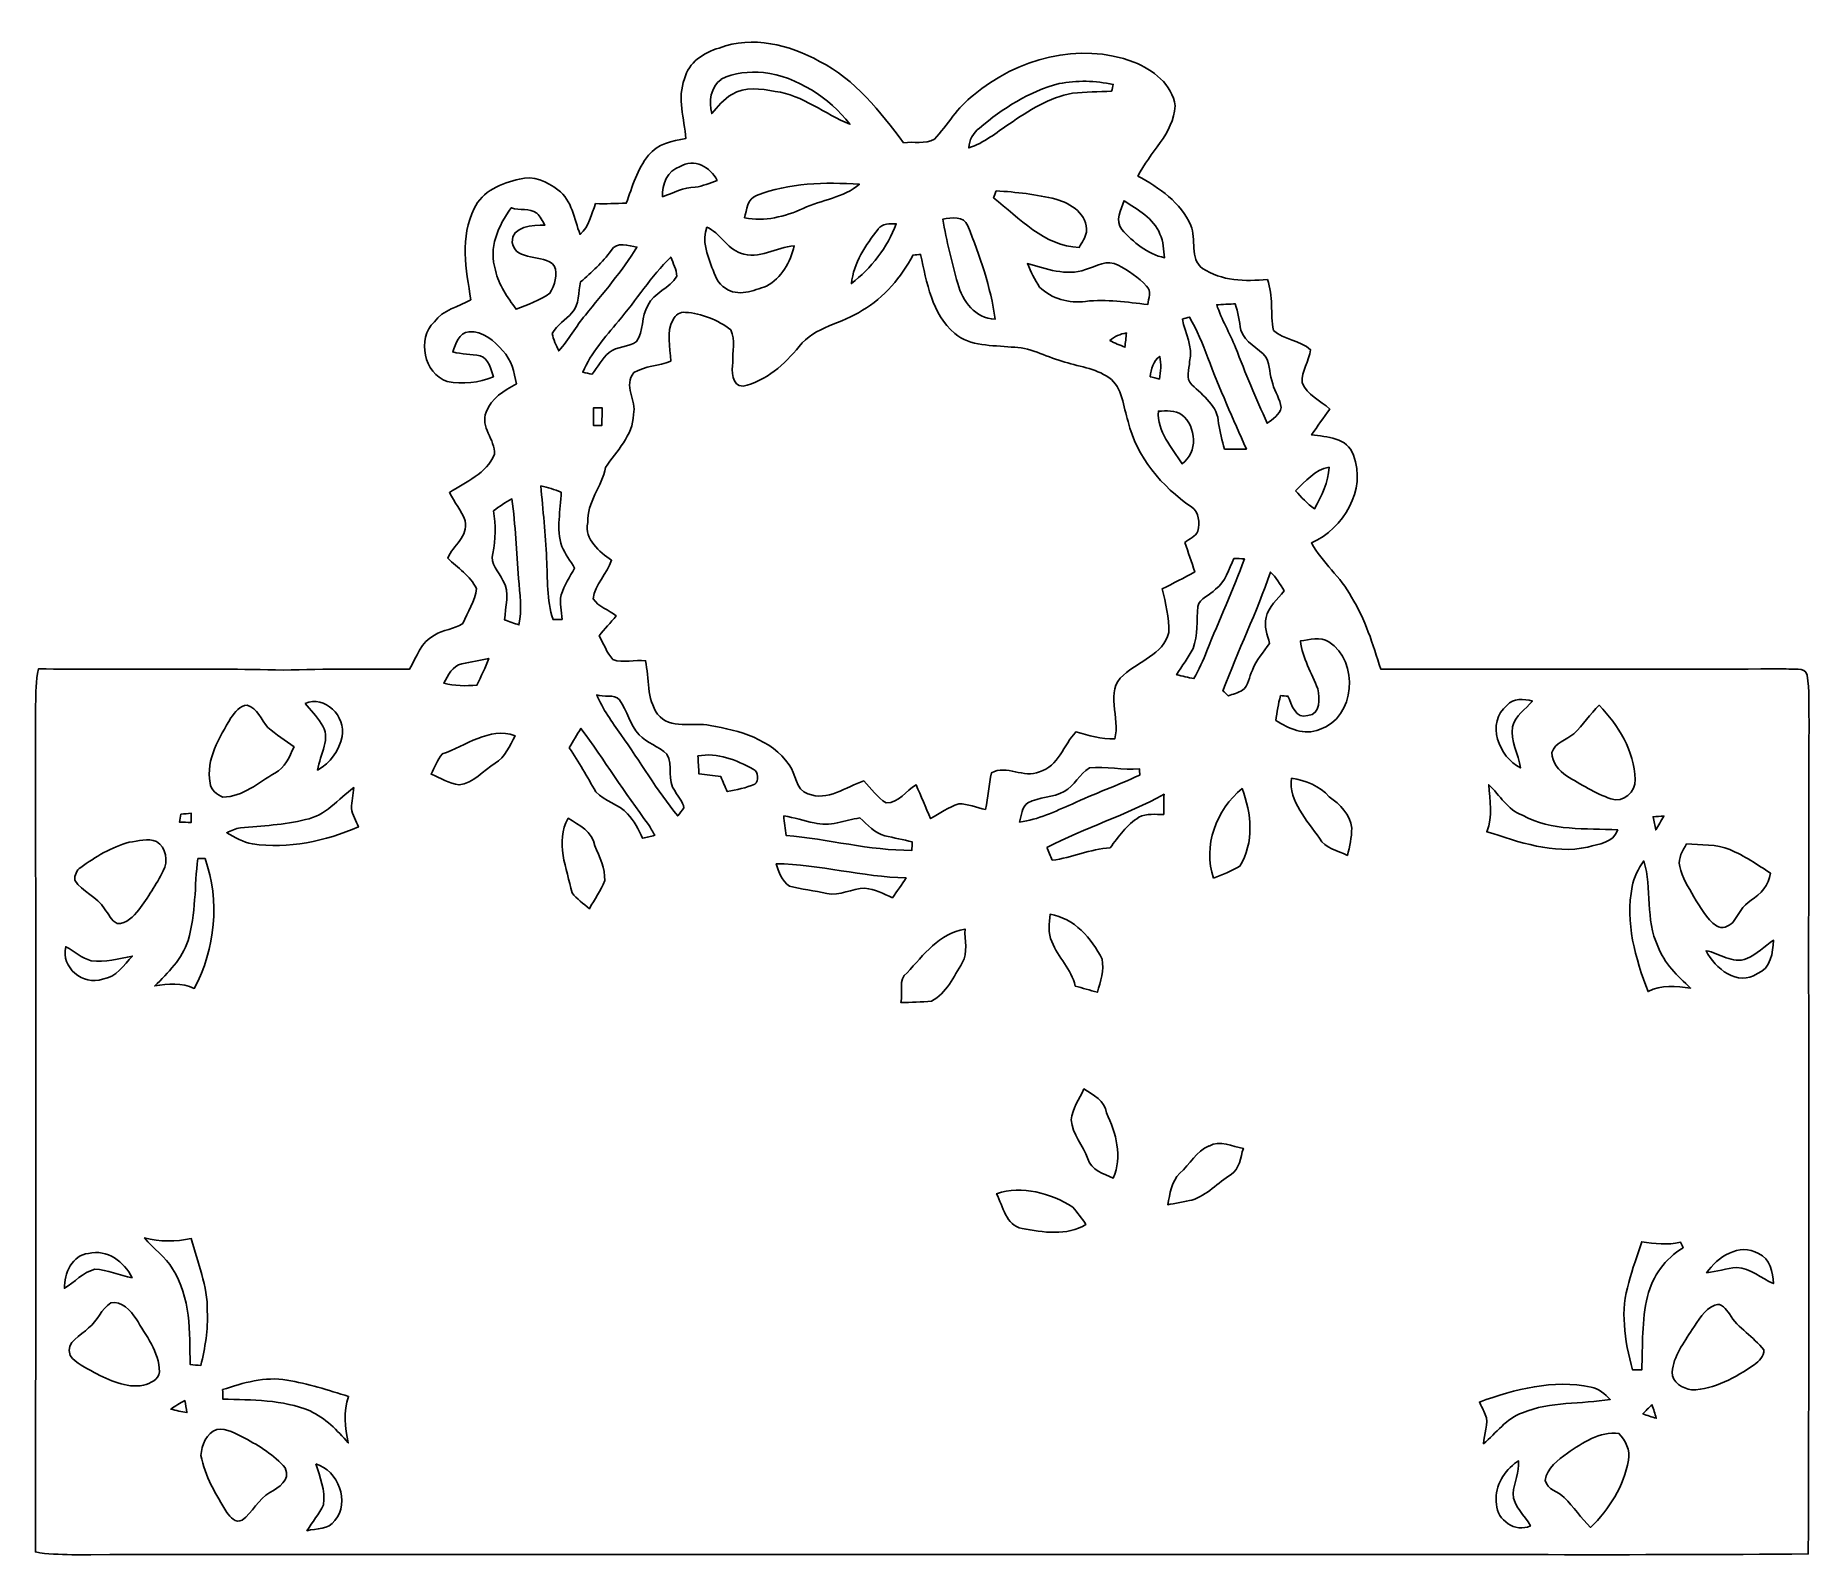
# Model space of a CAD drawing. Header units: centimetres. Extents: x -14.3 to 13.5, y -11.7 to 12.1.
import ezdxf

# ---------------------------------------------------------------- set-up
doc = ezdxf.new("R2010")
doc.units = ezdxf.units.CM
doc.header["$MEASUREMENT"] = 0
doc.layers.add('Camada 1', color=7, linetype='Continuous')

msp = doc.modelspace()

# ---------------------------------------------------------------- linework, layer by layer
at = {"layer": 'Camada 1', "color": 139}
for points, knots in [([(-3.606, 11.912), (-3.082, 12.108), (-2.506, 11.966), (-2.034, 11.703), (-2.034, 11.703), (-1.478, 11.418), (-1.081, 10.919), (-0.717, 10.426), (-0.717, 10.426), (-0.561, 10.455), (-0.378, 10.4), (-0.235, 10.482), (-0.235, 10.482), (-0.024, 10.706), (0.125, 10.989), (0.377, 11.173), (0.377, 11.173), (1.057, 11.748), (2.035, 12.014), (2.889, 11.692), (2.889, 11.692), (3.183, 11.575), (3.495, 11.34), (3.535, 11.005), (3.535, 11.005), (3.51, 10.569), (3.132, 10.276), (2.952, 9.906), (2.952, 9.906), (3.287, 9.726), (3.622, 9.49), (3.783, 9.134), (3.783, 9.134), (3.869, 8.922), (3.757, 8.614), (3.962, 8.461), (3.962, 8.461), (4.26, 8.262), (4.634, 8.257), (4.98, 8.286), (4.98, 8.286), (5.077, 8.031), (5.022, 7.751), (5.074, 7.489), (5.074, 7.489), (5.24, 7.339), (5.492, 7.336), (5.655, 7.188), (5.655, 7.188), (5.633, 7.011), (5.511, 6.854), (5.523, 6.67), (5.523, 6.67), (5.604, 6.481), (5.808, 6.391), (5.955, 6.259), (5.955, 6.259), (5.866, 6.12), (5.761, 5.993), (5.672, 5.854), (5.672, 5.854), (5.912, 5.823), (6.23, 5.819), (6.326, 5.536), (6.326, 5.536), (6.539, 4.988), (6.172, 4.393), (5.67, 4.162), (5.67, 4.162), (5.839, 3.852), (6.131, 3.629), (6.296, 3.315), (6.296, 3.315), (6.512, 2.968), (6.631, 2.575), (6.755, 2.188), (6.755, 2.188), (8.872, 2.184), (10.988, 2.183), (13.105, 2.19), (13.105, 2.19), (13.195, 2.164), (13.404, 2.242), (13.432, 2.092), (13.432, 2.092), (13.469, 1.856), (13.456, 1.613), (13.461, 1.374), (13.461, 1.374), (13.446, -2.973), (13.469, -7.32), (13.449, -11.667), (13.449, -11.667), (10.735, -11.693), (8.021, -11.671), (5.307, -11.678), (5.307, -11.678), (-1.043, -11.679), (-7.393, -11.676), (-13.743, -11.68), (-13.743, -11.68), (-13.932, -11.673), (-14.125, -11.679), (-14.311, -11.637), (-14.311, -11.637), (-14.304, -7.217), (-14.308, -2.798), (-14.309, 1.622), (-14.309, 1.622), (-14.303, 1.812), (-14.308, 2.003), (-14.266, 2.19), (-14.266, 2.19), (-12.988, 2.177), (-11.709, 2.204), (-10.431, 2.171), (-10.431, 2.171), (-9.772, 2.191), (-9.112, 2.187), (-8.452, 2.188), (-8.452, 2.188), (-8.343, 2.376), (-8.273, 2.616), (-8.065, 2.718), (-8.065, 2.718), (-7.928, 2.808), (-7.752, 2.808), (-7.619, 2.902), (-7.619, 2.902), (-7.542, 3.079), (-7.428, 3.252), (-7.403, 3.447), (-7.403, 3.447), (-7.506, 3.648), (-7.699, 3.772), (-7.855, 3.925), (-7.855, 3.925), (-7.771, 4.124), (-7.529, 4.262), (-7.582, 4.507), (-7.582, 4.507), (-7.639, 4.667), (-7.751, 4.8), (-7.829, 4.95), (-7.829, 4.95), (-7.578, 5.119), (-7.24, 5.247), (-7.125, 5.551), (-7.125, 5.551), (-7.108, 5.779), (-7.353, 5.982), (-7.252, 6.21), (-7.252, 6.21), (-7.179, 6.431), (-6.968, 6.545), (-6.78, 6.653), (-6.78, 6.653), (-6.817, 6.836), (-6.856, 7.033), (-6.993, 7.171), (-6.993, 7.171), (-7.125, 7.322), (-7.306, 7.484), (-7.521, 7.468), (-7.521, 7.468), (-7.683, 7.454), (-7.731, 7.281), (-7.776, 7.153), (-7.776, 7.153), (-7.636, 7.117), (-7.489, 7.122), (-7.349, 7.09), (-7.349, 7.09), (-7.206, 7.053), (-7.185, 6.875), (-7.139, 6.764), (-7.139, 6.764), (-7.367, 6.674), (-7.621, 6.637), (-7.862, 6.691), (-7.862, 6.691), (-8.23, 6.813), (-8.342, 7.36), (-8.065, 7.623), (-8.065, 7.623), (-7.93, 7.813), (-7.688, 7.86), (-7.494, 7.969), (-7.494, 7.969), (-7.567, 8.44), (-7.669, 8.954), (-7.441, 9.397), (-7.441, 9.397), (-7.32, 9.673), (-7.007, 9.797), (-6.733, 9.859), (-6.733, 9.859), (-6.516, 9.922), (-6.297, 9.823), (-6.132, 9.689), (-6.132, 9.689), (-5.902, 9.529), (-5.88, 9.233), (-5.782, 8.993), (-5.782, 8.993), (-5.642, 9.117), (-5.608, 9.308), (-5.541, 9.475), (-5.541, 9.475), (-5.381, 9.471), (-5.221, 9.477), (-5.061, 9.482), (-5.061, 9.482), (-4.963, 9.74), (-4.891, 10.016), (-4.712, 10.233), (-4.712, 10.233), (-4.574, 10.409), (-4.339, 10.462), (-4.127, 10.495), (-4.127, 10.495), (-4.149, 10.807), (-4.269, 11.122), (-4.146, 11.43), (-4.146, 11.43), (-4.089, 11.686), (-3.841, 11.84), (-3.606, 11.912), (-3.606, 11.912), (-3.606, 11.912), (-3.606, 11.912), (-3.606, 11.912)], [0, 0, 0, 0, 0.016949, 0.016949, 0.016949, 0.016949, 0.033898, 0.033898, 0.033898, 0.033898, 0.050847, 0.050847, 0.050847, 0.050847, 0.067797, 0.067797, 0.067797, 0.067797, 0.084746, 0.084746, 0.084746, 0.084746, 0.101695, 0.101695, 0.101695, 0.101695, 0.118644, 0.118644, 0.118644, 0.118644, 0.135593, 0.135593, 0.135593, 0.135593, 0.152542, 0.152542, 0.152542, 0.152542, 0.169492, 0.169492, 0.169492, 0.169492, 0.186441, 0.186441, 0.186441, 0.186441, 0.20339, 0.20339, 0.20339, 0.20339, 0.220339, 0.220339, 0.220339, 0.220339, 0.237288, 0.237288, 0.237288, 0.237288, 0.254237, 0.254237, 0.254237, 0.254237, 0.271186, 0.271186, 0.271186, 0.271186, 0.288136, 0.288136, 0.288136, 0.288136, 0.305085, 0.305085, 0.305085, 0.305085, 0.322034, 0.322034, 0.322034, 0.322034, 0.338983, 0.338983, 0.338983, 0.338983, 0.355932, 0.355932, 0.355932, 0.355932, 0.372881, 0.372881, 0.372881, 0.372881, 0.389831, 0.389831, 0.389831, 0.389831, 0.40678, 0.40678, 0.40678, 0.40678, 0.423729, 0.423729, 0.423729, 0.423729, 0.440678, 0.440678, 0.440678, 0.440678, 0.457627, 0.457627, 0.457627, 0.457627, 0.474576, 0.474576, 0.474576, 0.474576, 0.491525, 0.491525, 0.491525, 0.491525, 0.508475, 0.508475, 0.508475, 0.508475, 0.525424, 0.525424, 0.525424, 0.525424, 0.542373, 0.542373, 0.542373, 0.542373, 0.559322, 0.559322, 0.559322, 0.559322, 0.576271, 0.576271, 0.576271, 0.576271, 0.59322, 0.59322, 0.59322, 0.59322, 0.610169, 0.610169, 0.610169, 0.610169, 0.627119, 0.627119, 0.627119, 0.627119, 0.644068, 0.644068, 0.644068, 0.644068, 0.661017, 0.661017, 0.661017, 0.661017, 0.677966, 0.677966, 0.677966, 0.677966, 0.694915, 0.694915, 0.694915, 0.694915, 0.711864, 0.711864, 0.711864, 0.711864, 0.728814, 0.728814, 0.728814, 0.728814, 0.745763, 0.745763, 0.745763, 0.745763, 0.762712, 0.762712, 0.762712, 0.762712, 0.779661, 0.779661, 0.779661, 0.779661, 0.79661, 0.79661, 0.79661, 0.79661, 0.813559, 0.813559, 0.813559, 0.813559, 0.830508, 0.830508, 0.830508, 0.830508, 0.847458, 0.847458, 0.847458, 0.847458, 0.864407, 0.864407, 0.864407, 0.864407, 0.881356, 0.881356, 0.881356, 0.881356, 0.898305, 0.898305, 0.898305, 0.898305, 0.915254, 0.915254, 0.915254, 0.915254, 0.932203, 0.932203, 0.932203, 0.932203, 0.949153, 0.949153, 0.949153, 0.949153, 0.966102, 0.966102, 0.966102, 0.966102, 1, 1, 1, 1]), ([(-3.573, 11.421), (-3.744, 11.301), (-3.765, 11.074), (-3.722, 10.885), (-3.722, 10.885), (-3.625, 10.992), (-3.536, 11.111), (-3.409, 11.186), (-3.409, 11.186), (-3.202, 11.307), (-2.952, 11.279), (-2.727, 11.232), (-2.727, 11.232), (-2.293, 11.174), (-1.953, 10.876), (-1.557, 10.718), (-1.557, 10.718), (-1.887, 11.139), (-2.378, 11.458), (-2.913, 11.53), (-2.913, 11.53), (-3.135, 11.544), (-3.372, 11.529), (-3.572, 11.422), (-3.572, 11.422), (-3.572, 11.422), (-3.573, 11.421), (-3.573, 11.421)], [0, 0, 0, 0, 0.125, 0.125, 0.125, 0.125, 0.25, 0.25, 0.25, 0.25, 0.375, 0.375, 0.375, 0.375, 0.5, 0.5, 0.5, 0.5, 0.625, 0.625, 0.625, 0.625, 0.75, 0.75, 0.75, 0.75, 1, 1, 1, 1]), ([(1.717, 11.354), (1.251, 11.232), (0.835, 10.968), (0.471, 10.659), (0.471, 10.659), (0.372, 10.582), (0.308, 10.473), (0.304, 10.347), (0.304, 10.347), (0.542, 10.424), (0.734, 10.588), (0.94, 10.723), (0.94, 10.723), (1.239, 10.936), (1.563, 11.134), (1.929, 11.204), (1.929, 11.204), (2.132, 11.227), (2.337, 11.226), (2.541, 11.237), (2.541, 11.237), (2.547, 11.263), (2.559, 11.315), (2.565, 11.341), (2.565, 11.341), (2.287, 11.399), (1.995, 11.41), (1.717, 11.354), (1.717, 11.354), (1.717, 11.354), (1.717, 11.354), (1.717, 11.354)], [0, 0, 0, 0, 0.111111, 0.111111, 0.111111, 0.111111, 0.222222, 0.222222, 0.222222, 0.222222, 0.333333, 0.333333, 0.333333, 0.333333, 0.444444, 0.444444, 0.444444, 0.444444, 0.555556, 0.555556, 0.555556, 0.555556, 0.666667, 0.666667, 0.666667, 0.666667, 0.777778, 0.777778, 0.777778, 0.777778, 1, 1, 1, 1]), ([(-4.215, 10.056), (-4.419, 9.992), (-4.5, 9.778), (-4.491, 9.582), (-4.491, 9.582), (-4.323, 9.641), (-4.163, 9.734), (-3.98, 9.734), (-3.98, 9.734), (-3.86, 9.746), (-3.75, 9.799), (-3.638, 9.839), (-3.638, 9.839), (-3.731, 10.047), (-4.008, 10.193), (-4.216, 10.056), (-4.216, 10.056), (-4.216, 10.056), (-4.215, 10.056), (-4.215, 10.056)], [0, 0, 0, 0, 0.166667, 0.166667, 0.166667, 0.166667, 0.333333, 0.333333, 0.333333, 0.333333, 0.5, 0.5, 0.5, 0.5, 0.666667, 0.666667, 0.666667, 0.666667, 1, 1, 1, 1]), ([(-3.019, 9.601), (-3.164, 9.551), (-3.175, 9.379), (-3.207, 9.253), (-3.207, 9.253), (-2.892, 9.191), (-2.576, 9.269), (-2.29, 9.401), (-2.29, 9.401), (-2, 9.535), (-1.655, 9.564), (-1.408, 9.779), (-1.408, 9.779), (-1.946, 9.814), (-2.512, 9.803), (-3.019, 9.601), (-3.019, 9.601), (-3.019, 9.601), (-3.019, 9.601), (-3.019, 9.601)], [0, 0, 0, 0, 0.166667, 0.166667, 0.166667, 0.166667, 0.333333, 0.333333, 0.333333, 0.333333, 0.5, 0.5, 0.5, 0.5, 0.666667, 0.666667, 0.666667, 0.666667, 1, 1, 1, 1]), ([(0.731, 9.674), (0.718, 9.638), (0.706, 9.602), (0.693, 9.566), (0.693, 9.566), (1.097, 9.246), (1.478, 8.813), (2.033, 8.79), (2.033, 8.79), (2.074, 8.868), (2.127, 8.942), (2.148, 9.028), (2.148, 9.028), (2.168, 9.305), (1.903, 9.482), (1.669, 9.545), (1.669, 9.545), (1.362, 9.619), (1.047, 9.658), (0.732, 9.674), (0.732, 9.674), (0.732, 9.674), (0.731, 9.674), (0.731, 9.674)], [0, 0, 0, 0, 0.142857, 0.142857, 0.142857, 0.142857, 0.285714, 0.285714, 0.285714, 0.285714, 0.428571, 0.428571, 0.428571, 0.428571, 0.571429, 0.571429, 0.571429, 0.571429, 0.714286, 0.714286, 0.714286, 0.714286, 1, 1, 1, 1]), ([(2.735, 9.522), (2.689, 9.38), (2.588, 9.206), (2.699, 9.068), (2.699, 9.068), (2.884, 8.877), (3.1, 8.679), (3.371, 8.629), (3.371, 8.629), (3.352, 8.752), (3.357, 8.883), (3.298, 8.996), (3.298, 8.996), (3.2, 9.249), (2.948, 9.379), (2.736, 9.521), (2.736, 9.521), (2.736, 9.521), (2.735, 9.522), (2.735, 9.522)], [0, 0, 0, 0, 0.166667, 0.166667, 0.166667, 0.166667, 0.333333, 0.333333, 0.333333, 0.333333, 0.5, 0.5, 0.5, 0.5, 0.666667, 0.666667, 0.666667, 0.666667, 1, 1, 1, 1]), ([(-6.86, 9.408), (-7.064, 9.133), (-7.225, 8.777), (-7.106, 8.431), (-7.106, 8.431), (-7.065, 8.199), (-6.914, 8.013), (-6.786, 7.822), (-6.786, 7.822), (-6.605, 7.895), (-6.414, 7.958), (-6.255, 8.073), (-6.255, 8.073), (-6.183, 8.197), (-6.126, 8.366), (-6.187, 8.503), (-6.187, 8.503), (-6.361, 8.704), (-6.783, 8.552), (-6.846, 8.866), (-6.846, 8.866), (-6.862, 9.131), (-6.512, 9.132), (-6.334, 9.14), (-6.334, 9.14), (-6.372, 9.204), (-6.404, 9.275), (-6.461, 9.325), (-6.461, 9.325), (-6.573, 9.409), (-6.735, 9.363), (-6.859, 9.409), (-6.859, 9.409), (-6.859, 9.409), (-6.86, 9.408), (-6.86, 9.408)], [0, 0, 0, 0, 0.1, 0.1, 0.1, 0.1, 0.2, 0.2, 0.2, 0.2, 0.3, 0.3, 0.3, 0.3, 0.4, 0.4, 0.4, 0.4, 0.5, 0.5, 0.5, 0.5, 0.6, 0.6, 0.6, 0.6, 0.7, 0.7, 0.7, 0.7, 0.8, 0.8, 0.8, 0.8, 1, 1, 1, 1]), ([(-1.116, 9.077), (-1.311, 8.827), (-1.497, 8.547), (-1.535, 8.224), (-1.535, 8.224), (-1.225, 8.463), (-0.967, 8.789), (-0.833, 9.159), (-0.833, 9.159), (-0.931, 9.156), (-1.052, 9.171), (-1.116, 9.078), (-1.116, 9.078), (-1.116, 9.078), (-1.116, 9.077), (-1.116, 9.077)], [0, 0, 0, 0, 0.2, 0.2, 0.2, 0.2, 0.4, 0.4, 0.4, 0.4, 0.6, 0.6, 0.6, 0.6, 1, 1, 1, 1]), ([(-0.102, 9.232), (-0.047, 8.891), (0.044, 8.557), (0.13, 8.224), (0.13, 8.224), (0.205, 7.948), (0.403, 7.676), (0.716, 7.666), (0.716, 7.666), (0.648, 8.168), (0.479, 8.658), (0.288, 9.127), (0.288, 9.127), (0.229, 9.285), (0.03, 9.26), (-0.102, 9.232), (-0.102, 9.232), (-0.102, 9.232), (-0.102, 9.232), (-0.102, 9.232)], [0, 0, 0, 0, 0.166667, 0.166667, 0.166667, 0.166667, 0.333333, 0.333333, 0.333333, 0.333333, 0.5, 0.5, 0.5, 0.5, 0.666667, 0.666667, 0.666667, 0.666667, 1, 1, 1, 1]), ([(-3.799, 9.109), (-3.878, 8.897), (-3.792, 8.676), (-3.718, 8.476), (-3.718, 8.476), (-3.668, 8.358), (-3.629, 8.218), (-3.508, 8.151), (-3.508, 8.151), (-3.315, 8.01), (-3.065, 8.113), (-2.866, 8.182), (-2.866, 8.182), (-2.631, 8.311), (-2.489, 8.558), (-2.43, 8.813), (-2.43, 8.813), (-2.714, 8.802), (-2.988, 8.584), (-3.269, 8.702), (-3.269, 8.702), (-3.489, 8.775), (-3.589, 9.016), (-3.8, 9.108), (-3.8, 9.108), (-3.8, 9.108), (-3.799, 9.109), (-3.799, 9.109)], [0, 0, 0, 0, 0.125, 0.125, 0.125, 0.125, 0.25, 0.25, 0.25, 0.25, 0.375, 0.375, 0.375, 0.375, 0.5, 0.5, 0.5, 0.5, 0.625, 0.625, 0.625, 0.625, 0.75, 0.75, 0.75, 0.75, 1, 1, 1, 1]), ([(-5.294, 8.739), (-5.434, 8.558), (-5.598, 8.398), (-5.774, 8.251), (-5.774, 8.251), (-5.817, 8.092), (-5.787, 7.894), (-5.91, 7.766), (-5.91, 7.766), (-6.006, 7.652), (-6.148, 7.578), (-6.218, 7.443), (-6.218, 7.443), (-6.206, 7.345), (-6.157, 7.258), (-6.117, 7.17), (-6.117, 7.17), (-5.962, 7.345), (-5.848, 7.551), (-5.7, 7.731), (-5.7, 7.731), (-5.418, 8.076), (-5.126, 8.415), (-4.892, 8.796), (-4.892, 8.796), (-5.023, 8.816), (-5.209, 8.888), (-5.295, 8.74), (-5.295, 8.74), (-5.295, 8.74), (-5.294, 8.739), (-5.294, 8.739)], [0, 0, 0, 0, 0.111111, 0.111111, 0.111111, 0.111111, 0.222222, 0.222222, 0.222222, 0.222222, 0.333333, 0.333333, 0.333333, 0.333333, 0.444444, 0.444444, 0.444444, 0.444444, 0.555556, 0.555556, 0.555556, 0.555556, 0.666667, 0.666667, 0.666667, 0.666667, 0.777778, 0.777778, 0.777778, 0.777778, 1, 1, 1, 1]), ([(-5.183, 7.634), (-5.39, 7.384), (-5.612, 7.139), (-5.74, 6.836), (-5.74, 6.836), (-5.691, 6.825), (-5.643, 6.814), (-5.594, 6.804), (-5.594, 6.804), (-5.51, 6.921), (-5.435, 7.046), (-5.329, 7.145), (-5.329, 7.145), (-5.203, 7.244), (-5.028, 7.229), (-4.897, 7.315), (-4.897, 7.315), (-4.783, 7.479), (-4.828, 7.709), (-4.723, 7.881), (-4.723, 7.881), (-4.633, 8.089), (-4.371, 8.14), (-4.269, 8.337), (-4.269, 8.337), (-4.273, 8.444), (-4.325, 8.541), (-4.363, 8.639), (-4.363, 8.639), (-4.673, 8.336), (-4.902, 7.962), (-5.183, 7.634), (-5.183, 7.634), (-5.183, 7.634), (-5.183, 7.634), (-5.183, 7.634)], [0, 0, 0, 0, 0.1, 0.1, 0.1, 0.1, 0.2, 0.2, 0.2, 0.2, 0.3, 0.3, 0.3, 0.3, 0.4, 0.4, 0.4, 0.4, 0.5, 0.5, 0.5, 0.5, 0.6, 0.6, 0.6, 0.6, 0.7, 0.7, 0.7, 0.7, 0.8, 0.8, 0.8, 0.8, 1, 1, 1, 1]), ([(-0.565, 8.672), (-0.756, 8.325), (-1.016, 8.004), (-1.363, 7.805), (-1.363, 7.805), (-1.678, 7.591), (-2.109, 7.554), (-2.352, 7.239), (-2.352, 7.239), (-2.58, 6.958), (-2.869, 6.698), (-3.231, 6.616), (-3.231, 6.616), (-3.413, 6.61), (-3.413, 6.866), (-3.39, 6.985), (-3.39, 6.985), (-3.4, 7.153), (-3.35, 7.339), (-3.422, 7.498), (-3.422, 7.498), (-3.625, 7.654), (-3.877, 7.757), (-4.134, 7.773), (-4.134, 7.773), (-4.214, 7.781), (-4.295, 7.735), (-4.324, 7.659), (-4.324, 7.659), (-4.443, 7.462), (-4.366, 7.225), (-4.364, 7.009), (-4.364, 7.009), (-4.551, 6.934), (-4.767, 6.933), (-4.941, 6.829), (-4.941, 6.829), (-5.109, 6.632), (-4.898, 6.391), (-4.945, 6.172), (-4.945, 6.172), (-4.956, 5.839), (-5.211, 5.603), (-5.384, 5.346), (-5.384, 5.346), (-5.44, 5.044), (-5.676, 4.799), (-5.664, 4.482), (-5.664, 4.482), (-5.714, 4.211), (-5.484, 4.027), (-5.289, 3.891), (-5.289, 3.891), (-5.361, 3.678), (-5.547, 3.515), (-5.579, 3.288), (-5.579, 3.288), (-5.495, 3.159), (-5.331, 3.118), (-5.217, 3.019), (-5.217, 3.019), (-5.307, 2.916), (-5.397, 2.813), (-5.486, 2.71), (-5.486, 2.71), (-5.414, 2.587), (-5.367, 2.443), (-5.268, 2.337), (-5.268, 2.337), (-5.108, 2.273), (-4.924, 2.339), (-4.758, 2.318), (-4.758, 2.318), (-4.701, 2.04), (-4.741, 1.724), (-4.57, 1.482), (-4.57, 1.482), (-4.375, 1.23), (-4.01, 1.361), (-3.748, 1.305), (-3.748, 1.305), (-3.293, 1.228), (-2.787, 1.09), (-2.51, 0.688), (-2.51, 0.688), (-2.402, 0.543), (-2.413, 0.299), (-2.217, 0.235), (-2.217, 0.235), (-1.909, 0.109), (-1.616, 0.346), (-1.339, 0.436), (-1.339, 0.436), (-1.226, 0.317), (-1.131, 0.178), (-0.989, 0.092), (-0.989, 0.092), (-0.792, 0.092), (-0.68, 0.282), (-0.522, 0.375), (-0.522, 0.375), (-0.443, 0.2), (-0.372, 0.022), (-0.294, -0.154), (-0.294, -0.154), (-0.149, -0.076), (-0.013, 0.027), (0.146, 0.076), (0.146, 0.076), (0.289, 0.08), (0.425, 0.016), (0.565, -0.01), (0.565, -0.01), (0.613, 0.178), (0.615, 0.375), (0.661, 0.563), (0.661, 0.563), (0.893, 0.694), (1.167, 0.471), (1.409, 0.579), (1.409, 0.579), (1.708, 0.66), (1.789, 0.999), (1.982, 1.205), (1.982, 1.205), (2.18, 1.145), (2.38, 1.087), (2.59, 1.093), (2.59, 1.093), (2.684, 1.419), (2.421, 1.844), (2.727, 2.091), (2.727, 2.091), (2.96, 2.315), (3.349, 2.407), (3.435, 2.758), (3.435, 2.758), (3.447, 2.992), (3.383, 3.218), (3.334, 3.444), (3.334, 3.444), (3.505, 3.529), (3.675, 3.618), (3.843, 3.709), (3.843, 3.709), (3.797, 3.865), (3.738, 4.016), (3.687, 4.169), (3.687, 4.169), (3.758, 4.224), (3.849, 4.264), (3.892, 4.346), (3.892, 4.346), (3.917, 4.478), (3.917, 4.644), (3.791, 4.725), (3.791, 4.725), (3.328, 5.044), (2.93, 5.506), (2.8, 6.064), (2.8, 6.064), (2.72, 6.297), (2.717, 6.594), (2.499, 6.751), (2.499, 6.751), (2.281, 6.902), (2.007, 6.924), (1.762, 7.01), (1.762, 7.01), (1.497, 7.08), (1.252, 7.235), (0.97, 7.227), (0.97, 7.227), (0.672, 7.263), (0.326, 7.233), (0.083, 7.442), (0.083, 7.442), (-0.275, 7.749), (-0.356, 8.242), (-0.451, 8.679), (-0.451, 8.679), (-0.489, 8.676), (-0.528, 8.673), (-0.566, 8.67), (-0.566, 8.67), (-0.566, 8.67), (-0.565, 8.672), (-0.565, 8.672)], [0, 0, 0, 0, 0.020833, 0.020833, 0.020833, 0.020833, 0.041667, 0.041667, 0.041667, 0.041667, 0.0625, 0.0625, 0.0625, 0.0625, 0.083333, 0.083333, 0.083333, 0.083333, 0.104167, 0.104167, 0.104167, 0.104167, 0.125, 0.125, 0.125, 0.125, 0.145833, 0.145833, 0.145833, 0.145833, 0.166667, 0.166667, 0.166667, 0.166667, 0.1875, 0.1875, 0.1875, 0.1875, 0.208333, 0.208333, 0.208333, 0.208333, 0.229167, 0.229167, 0.229167, 0.229167, 0.25, 0.25, 0.25, 0.25, 0.270833, 0.270833, 0.270833, 0.270833, 0.291667, 0.291667, 0.291667, 0.291667, 0.3125, 0.3125, 0.3125, 0.3125, 0.333333, 0.333333, 0.333333, 0.333333, 0.354167, 0.354167, 0.354167, 0.354167, 0.375, 0.375, 0.375, 0.375, 0.395833, 0.395833, 0.395833, 0.395833, 0.416667, 0.416667, 0.416667, 0.416667, 0.4375, 0.4375, 0.4375, 0.4375, 0.458333, 0.458333, 0.458333, 0.458333, 0.479167, 0.479167, 0.479167, 0.479167, 0.5, 0.5, 0.5, 0.5, 0.520833, 0.520833, 0.520833, 0.520833, 0.541667, 0.541667, 0.541667, 0.541667, 0.5625, 0.5625, 0.5625, 0.5625, 0.583333, 0.583333, 0.583333, 0.583333, 0.604167, 0.604167, 0.604167, 0.604167, 0.625, 0.625, 0.625, 0.625, 0.645833, 0.645833, 0.645833, 0.645833, 0.666667, 0.666667, 0.666667, 0.666667, 0.6875, 0.6875, 0.6875, 0.6875, 0.708333, 0.708333, 0.708333, 0.708333, 0.729167, 0.729167, 0.729167, 0.729167, 0.75, 0.75, 0.75, 0.75, 0.770833, 0.770833, 0.770833, 0.770833, 0.791667, 0.791667, 0.791667, 0.791667, 0.8125, 0.8125, 0.8125, 0.8125, 0.833333, 0.833333, 0.833333, 0.833333, 0.854167, 0.854167, 0.854167, 0.854167, 0.875, 0.875, 0.875, 0.875, 0.895833, 0.895833, 0.895833, 0.895833, 0.916667, 0.916667, 0.916667, 0.916667, 0.9375, 0.9375, 0.9375, 0.9375, 0.958333, 0.958333, 0.958333, 0.958333, 1, 1, 1, 1]), ([(2.13, 8.442), (1.825, 8.336), (1.514, 8.456), (1.221, 8.536), (1.221, 8.536), (1.275, 8.409), (1.334, 8.283), (1.412, 8.168), (1.412, 8.168), (1.603, 7.985), (1.874, 7.908), (2.134, 7.945), (2.134, 7.945), (2.46, 7.981), (2.783, 7.933), (3.106, 7.895), (3.106, 7.895), (3.12, 7.99), (3.169, 8.105), (3.087, 8.183), (3.087, 8.183), (2.962, 8.321), (2.803, 8.424), (2.642, 8.514), (2.642, 8.514), (2.475, 8.609), (2.293, 8.49), (2.131, 8.442), (2.131, 8.442), (2.131, 8.442), (2.13, 8.442), (2.13, 8.442)], [0, 0, 0, 0, 0.111111, 0.111111, 0.111111, 0.111111, 0.222222, 0.222222, 0.222222, 0.222222, 0.333333, 0.333333, 0.333333, 0.333333, 0.444444, 0.444444, 0.444444, 0.444444, 0.555556, 0.555556, 0.555556, 0.555556, 0.666667, 0.666667, 0.666667, 0.666667, 0.777778, 0.777778, 0.777778, 0.777778, 1, 1, 1, 1]), ([(4.186, 7.891), (4.263, 7.659), (4.388, 7.449), (4.481, 7.223), (4.481, 7.223), (4.633, 6.822), (4.802, 6.427), (4.976, 6.035), (4.976, 6.035), (5.061, 6.102), (5.175, 6.167), (5.196, 6.283), (5.196, 6.283), (5.181, 6.415), (5.094, 6.525), (5.063, 6.653), (5.063, 6.653), (5.015, 6.788), (5.021, 6.937), (4.962, 7.068), (4.962, 7.068), (4.839, 7.218), (4.623, 7.296), (4.566, 7.495), (4.566, 7.495), (4.538, 7.633), (4.519, 7.772), (4.477, 7.906), (4.477, 7.906), (4.404, 7.902), (4.258, 7.895), (4.185, 7.891), (4.185, 7.891), (4.185, 7.891), (4.186, 7.891), (4.186, 7.891)], [0, 0, 0, 0, 0.1, 0.1, 0.1, 0.1, 0.2, 0.2, 0.2, 0.2, 0.3, 0.3, 0.3, 0.3, 0.4, 0.4, 0.4, 0.4, 0.5, 0.5, 0.5, 0.5, 0.6, 0.6, 0.6, 0.6, 0.7, 0.7, 0.7, 0.7, 0.8, 0.8, 0.8, 0.8, 1, 1, 1, 1]), ([(3.649, 7.667), (3.689, 7.447), (3.821, 7.235), (3.76, 7.003), (3.76, 7.003), (3.761, 6.884), (3.691, 6.733), (3.797, 6.64), (3.797, 6.64), (3.972, 6.468), (4.21, 6.305), (4.215, 6.034), (4.215, 6.034), (4.239, 5.899), (4.27, 5.764), (4.309, 5.633), (4.309, 5.633), (4.421, 5.631), (4.537, 5.627), (4.65, 5.631), (4.65, 5.631), (4.444, 6.106), (4.229, 6.577), (4.047, 7.062), (4.047, 7.062), (3.967, 7.281), (3.874, 7.495), (3.761, 7.698), (3.761, 7.698), (3.733, 7.691), (3.677, 7.676), (3.649, 7.668), (3.649, 7.668), (3.649, 7.668), (3.649, 7.667), (3.649, 7.667)], [0, 0, 0, 0, 0.1, 0.1, 0.1, 0.1, 0.2, 0.2, 0.2, 0.2, 0.3, 0.3, 0.3, 0.3, 0.4, 0.4, 0.4, 0.4, 0.5, 0.5, 0.5, 0.5, 0.6, 0.6, 0.6, 0.6, 0.7, 0.7, 0.7, 0.7, 0.8, 0.8, 0.8, 0.8, 1, 1, 1, 1]), ([(2.512, 7.33), (2.59, 7.294), (2.669, 7.259), (2.749, 7.227), (2.749, 7.227), (2.757, 7.301), (2.765, 7.376), (2.772, 7.451), (2.772, 7.451), (2.676, 7.434), (2.584, 7.398), (2.512, 7.33), (2.512, 7.33), (2.512, 7.33), (2.512, 7.33), (2.512, 7.33)], [0, 0, 0, 0, 0.2, 0.2, 0.2, 0.2, 0.4, 0.4, 0.4, 0.4, 0.6, 0.6, 0.6, 0.6, 1, 1, 1, 1]), ([(3.142, 6.764), (3.178, 6.756), (3.251, 6.738), (3.288, 6.729), (3.288, 6.729), (3.312, 6.846), (3.32, 6.966), (3.294, 7.084), (3.294, 7.084), (3.19, 7.011), (3.162, 6.882), (3.142, 6.764), (3.142, 6.764), (3.142, 6.764), (3.142, 6.764), (3.142, 6.764)], [0, 0, 0, 0, 0.2, 0.2, 0.2, 0.2, 0.4, 0.4, 0.4, 0.4, 0.6, 0.6, 0.6, 0.6, 1, 1, 1, 1]), ([(-5.572, 6.279), (-5.576, 6.186), (-5.576, 6.093), (-5.572, 6), (-5.572, 6), (-5.54, 6), (-5.476, 6), (-5.444, 6), (-5.444, 6), (-5.44, 6.093), (-5.437, 6.186), (-5.438, 6.279), (-5.438, 6.279), (-5.472, 6.279), (-5.539, 6.28), (-5.572, 6.28), (-5.572, 6.28), (-5.572, 6.28), (-5.572, 6.279), (-5.572, 6.279)], [0, 0, 0, 0, 0.166667, 0.166667, 0.166667, 0.166667, 0.333333, 0.333333, 0.333333, 0.333333, 0.5, 0.5, 0.5, 0.5, 0.666667, 0.666667, 0.666667, 0.666667, 1, 1, 1, 1]), ([(3.272, 6.226), (3.25, 5.906), (3.485, 5.656), (3.643, 5.402), (3.643, 5.402), (3.899, 5.574), (3.867, 5.984), (3.642, 6.168), (3.642, 6.168), (3.533, 6.244), (3.397, 6.229), (3.272, 6.226), (3.272, 6.226), (3.272, 6.226), (3.272, 6.226), (3.272, 6.226)], [0, 0, 0, 0, 0.2, 0.2, 0.2, 0.2, 0.4, 0.4, 0.4, 0.4, 0.6, 0.6, 0.6, 0.6, 1, 1, 1, 1]), ([(5.42, 4.979), (5.51, 4.876), (5.606, 4.778), (5.716, 4.696), (5.716, 4.696), (5.826, 4.899), (5.942, 5.11), (5.945, 5.347), (5.945, 5.347), (5.722, 5.309), (5.577, 5.124), (5.42, 4.979), (5.42, 4.979), (5.42, 4.979), (5.42, 4.979), (5.42, 4.979)], [0, 0, 0, 0, 0.2, 0.2, 0.2, 0.2, 0.4, 0.4, 0.4, 0.4, 0.6, 0.6, 0.6, 0.6, 1, 1, 1, 1]), ([(-6.397, 5.056), (-6.368, 4.677), (-6.32, 4.299), (-6.307, 3.918), (-6.307, 3.918), (-6.288, 3.599), (-6.311, 3.269), (-6.206, 2.962), (-6.206, 2.962), (-6.159, 2.963), (-6.112, 2.964), (-6.065, 2.965), (-6.065, 2.965), (-6.069, 3.091), (-6.112, 3.221), (-6.078, 3.347), (-6.078, 3.347), (-6.036, 3.5), (-5.943, 3.631), (-5.868, 3.768), (-5.868, 3.768), (-5.933, 3.882), (-6.018, 3.986), (-6.067, 4.108), (-6.067, 4.108), (-6.164, 4.384), (-6.084, 4.674), (-6.08, 4.957), (-6.08, 4.957), (-6.183, 4.999), (-6.289, 5.032), (-6.397, 5.055), (-6.397, 5.055), (-6.397, 5.055), (-6.397, 5.056), (-6.397, 5.056)], [0, 0, 0, 0, 0.1, 0.1, 0.1, 0.1, 0.2, 0.2, 0.2, 0.2, 0.3, 0.3, 0.3, 0.3, 0.4, 0.4, 0.4, 0.4, 0.5, 0.5, 0.5, 0.5, 0.6, 0.6, 0.6, 0.6, 0.7, 0.7, 0.7, 0.7, 0.8, 0.8, 0.8, 0.8, 1, 1, 1, 1]), ([(-7.139, 4.663), (-7.105, 4.442), (-7.103, 4.216), (-7.151, 3.997), (-7.151, 3.997), (-7.198, 3.835), (-7.052, 3.712), (-6.993, 3.575), (-6.993, 3.575), (-6.874, 3.39), (-6.956, 3.158), (-6.964, 2.957), (-6.964, 2.957), (-6.89, 2.931), (-6.815, 2.904), (-6.741, 2.878), (-6.741, 2.878), (-6.687, 3.118), (-6.731, 3.364), (-6.746, 3.605), (-6.746, 3.605), (-6.784, 4.021), (-6.792, 4.439), (-6.851, 4.852), (-6.851, 4.852), (-6.954, 4.8), (-7.047, 4.732), (-7.139, 4.664), (-7.139, 4.664), (-7.139, 4.664), (-7.139, 4.663), (-7.139, 4.663)], [0, 0, 0, 0, 0.111111, 0.111111, 0.111111, 0.111111, 0.222222, 0.222222, 0.222222, 0.222222, 0.333333, 0.333333, 0.333333, 0.333333, 0.444444, 0.444444, 0.444444, 0.444444, 0.555556, 0.555556, 0.555556, 0.555556, 0.666667, 0.666667, 0.666667, 0.666667, 0.777778, 0.777778, 0.777778, 0.777778, 1, 1, 1, 1]), ([(4.455, 3.919), (4.375, 3.751), (4.326, 3.552), (4.168, 3.437), (4.168, 3.437), (4.082, 3.344), (3.924, 3.298), (3.888, 3.166), (3.888, 3.166), (3.874, 2.947), (3.89, 2.721), (3.817, 2.51), (3.817, 2.51), (3.744, 2.365), (3.64, 2.238), (3.559, 2.097), (3.559, 2.097), (3.649, 2.077), (3.739, 2.056), (3.83, 2.038), (3.83, 2.038), (3.91, 2.177), (3.974, 2.324), (4.033, 2.473), (4.033, 2.473), (4.224, 2.955), (4.444, 3.425), (4.619, 3.913), (4.619, 3.913), (4.564, 3.915), (4.51, 3.917), (4.456, 3.919), (4.456, 3.919), (4.456, 3.919), (4.455, 3.919), (4.455, 3.919)], [0, 0, 0, 0, 0.1, 0.1, 0.1, 0.1, 0.2, 0.2, 0.2, 0.2, 0.3, 0.3, 0.3, 0.3, 0.4, 0.4, 0.4, 0.4, 0.5, 0.5, 0.5, 0.5, 0.6, 0.6, 0.6, 0.6, 0.7, 0.7, 0.7, 0.7, 0.8, 0.8, 0.8, 0.8, 1, 1, 1, 1]), ([(5.028, 3.707), (4.814, 3.074), (4.517, 2.474), (4.283, 1.849), (4.283, 1.849), (4.311, 1.822), (4.338, 1.795), (4.366, 1.767), (4.366, 1.767), (4.441, 1.795), (4.519, 1.815), (4.589, 1.856), (4.589, 1.856), (4.692, 1.924), (4.692, 2.071), (4.744, 2.169), (4.744, 2.169), (4.799, 2.328), (4.921, 2.452), (5.014, 2.589), (5.014, 2.589), (4.982, 2.722), (4.923, 2.858), (4.959, 2.996), (4.959, 2.996), (4.998, 3.165), (5.14, 3.279), (5.242, 3.411), (5.242, 3.411), (5.183, 3.518), (5.115, 3.621), (5.028, 3.707), (5.028, 3.707), (5.028, 3.707), (5.028, 3.707), (5.028, 3.707)], [0, 0, 0, 0, 0.1, 0.1, 0.1, 0.1, 0.2, 0.2, 0.2, 0.2, 0.3, 0.3, 0.3, 0.3, 0.4, 0.4, 0.4, 0.4, 0.5, 0.5, 0.5, 0.5, 0.6, 0.6, 0.6, 0.6, 0.7, 0.7, 0.7, 0.7, 0.8, 0.8, 0.8, 0.8, 1, 1, 1, 1]), ([(5.498, 2.626), (5.528, 2.355), (5.674, 2.125), (5.769, 1.876), (5.769, 1.876), (5.799, 1.731), (5.818, 1.476), (5.613, 1.458), (5.613, 1.458), (5.418, 1.399), (5.362, 1.631), (5.302, 1.763), (5.302, 1.763), (5.273, 1.765), (5.215, 1.769), (5.185, 1.771), (5.185, 1.771), (5.151, 1.643), (5.128, 1.513), (5.112, 1.382), (5.112, 1.382), (5.316, 1.258), (5.554, 1.138), (5.797, 1.241), (5.797, 1.241), (6.358, 1.427), (6.424, 2.305), (5.942, 2.615), (5.942, 2.615), (5.807, 2.704), (5.644, 2.643), (5.497, 2.627), (5.497, 2.627), (5.497, 2.627), (5.498, 2.626), (5.498, 2.626)], [0, 0, 0, 0, 0.1, 0.1, 0.1, 0.1, 0.2, 0.2, 0.2, 0.2, 0.3, 0.3, 0.3, 0.3, 0.4, 0.4, 0.4, 0.4, 0.5, 0.5, 0.5, 0.5, 0.6, 0.6, 0.6, 0.6, 0.7, 0.7, 0.7, 0.7, 0.8, 0.8, 0.8, 0.8, 1, 1, 1, 1]), ([(-7.633, 2.27), (-7.782, 2.239), (-7.85, 2.087), (-7.919, 1.968), (-7.919, 1.968), (-7.75, 1.92), (-7.573, 1.923), (-7.399, 1.933), (-7.399, 1.933), (-7.333, 2.072), (-7.264, 2.209), (-7.214, 2.355), (-7.214, 2.355), (-7.353, 2.323), (-7.493, 2.295), (-7.633, 2.269), (-7.633, 2.269), (-7.633, 2.269), (-7.633, 2.27), (-7.633, 2.27)], [0, 0, 0, 0, 0.166667, 0.166667, 0.166667, 0.166667, 0.333333, 0.333333, 0.333333, 0.333333, 0.5, 0.5, 0.5, 0.5, 0.666667, 0.666667, 0.666667, 0.666667, 1, 1, 1, 1]), ([(-10.089, 1.649), (-10.002, 1.547), (-9.908, 1.45), (-9.837, 1.336), (-9.837, 1.336), (-9.668, 1.113), (-9.859, 0.847), (-9.893, 0.606), (-9.893, 0.606), (-9.697, 0.711), (-9.552, 0.914), (-9.511, 1.131), (-9.511, 1.131), (-9.447, 1.444), (-9.779, 1.784), (-10.088, 1.649), (-10.088, 1.649), (-10.088, 1.649), (-10.089, 1.649), (-10.089, 1.649)], [0, 0, 0, 0, 0.166667, 0.166667, 0.166667, 0.166667, 0.333333, 0.333333, 0.333333, 0.333333, 0.5, 0.5, 0.5, 0.5, 0.666667, 0.666667, 0.666667, 0.666667, 1, 1, 1, 1]), ([(-5.521, 1.786), (-5.432, 1.556), (-5.28, 1.362), (-5.143, 1.161), (-5.143, 1.161), (-4.845, 0.737), (-4.58, 0.29), (-4.253, -0.113), (-4.253, -0.113), (-4.221, -0.071), (-4.185, -0.031), (-4.157, 0.014), (-4.157, 0.014), (-4.17, 0.113), (-4.25, 0.187), (-4.294, 0.273), (-4.294, 0.273), (-4.429, 0.438), (-4.324, 0.677), (-4.423, 0.854), (-4.423, 0.854), (-4.549, 0.981), (-4.738, 1.025), (-4.859, 1.16), (-4.859, 1.16), (-5.006, 1.313), (-5.042, 1.534), (-5.166, 1.703), (-5.166, 1.703), (-5.247, 1.808), (-5.424, 1.736), (-5.521, 1.786), (-5.521, 1.786), (-5.521, 1.786), (-5.521, 1.786), (-5.521, 1.786)], [0, 0, 0, 0, 0.1, 0.1, 0.1, 0.1, 0.2, 0.2, 0.2, 0.2, 0.3, 0.3, 0.3, 0.3, 0.4, 0.4, 0.4, 0.4, 0.5, 0.5, 0.5, 0.5, 0.6, 0.6, 0.6, 0.6, 0.7, 0.7, 0.7, 0.7, 0.8, 0.8, 0.8, 0.8, 1, 1, 1, 1]), ([(8.733, 1.621), (8.396, 1.345), (8.603, 0.809), (8.943, 0.64), (8.943, 0.64), (8.91, 0.858), (8.782, 1.059), (8.82, 1.285), (8.82, 1.285), (8.86, 1.456), (9.022, 1.557), (9.129, 1.685), (9.129, 1.685), (8.996, 1.723), (8.832, 1.737), (8.732, 1.62), (8.732, 1.62), (8.732, 1.62), (8.733, 1.621), (8.733, 1.621)], [0, 0, 0, 0, 0.166667, 0.166667, 0.166667, 0.166667, 0.333333, 0.333333, 0.333333, 0.333333, 0.5, 0.5, 0.5, 0.5, 0.666667, 0.666667, 0.666667, 0.666667, 1, 1, 1, 1]), ([(-11.25, 1.424), (-11.432, 1.116), (-11.644, 0.781), (-11.578, 0.403), (-11.578, 0.403), (-11.561, 0.297), (-11.47, 0.221), (-11.376, 0.181), (-11.376, 0.181), (-11.064, 0.187), (-10.818, 0.41), (-10.564, 0.559), (-10.564, 0.559), (-10.396, 0.636), (-10.337, 0.817), (-10.262, 0.969), (-10.262, 0.969), (-10.399, 1.07), (-10.544, 1.161), (-10.671, 1.274), (-10.671, 1.274), (-10.78, 1.388), (-10.829, 1.576), (-10.996, 1.621), (-10.996, 1.621), (-11.112, 1.618), (-11.189, 1.51), (-11.251, 1.424), (-11.251, 1.424), (-11.251, 1.424), (-11.25, 1.424), (-11.25, 1.424)], [0, 0, 0, 0, 0.111111, 0.111111, 0.111111, 0.111111, 0.222222, 0.222222, 0.222222, 0.222222, 0.333333, 0.333333, 0.333333, 0.333333, 0.444444, 0.444444, 0.444444, 0.444444, 0.555556, 0.555556, 0.555556, 0.555556, 0.666667, 0.666667, 0.666667, 0.666667, 0.777778, 0.777778, 0.777778, 0.777778, 1, 1, 1, 1]), ([(9.778, 1.175), (9.667, 1.073), (9.481, 1.038), (9.434, 0.88), (9.434, 0.88), (9.432, 0.731), (9.544, 0.596), (9.665, 0.516), (9.665, 0.516), (9.888, 0.382), (10.111, 0.241), (10.359, 0.155), (10.359, 0.155), (10.551, 0.085), (10.753, 0.267), (10.738, 0.458), (10.738, 0.458), (10.728, 0.906), (10.472, 1.305), (10.175, 1.621), (10.175, 1.621), (10.032, 1.482), (9.925, 1.31), (9.778, 1.175), (9.778, 1.175), (9.778, 1.175), (9.778, 1.175), (9.778, 1.175)], [0, 0, 0, 0, 0.125, 0.125, 0.125, 0.125, 0.25, 0.25, 0.25, 0.25, 0.375, 0.375, 0.375, 0.375, 0.5, 0.5, 0.5, 0.5, 0.625, 0.625, 0.625, 0.625, 0.75, 0.75, 0.75, 0.75, 1, 1, 1, 1]), ([(-7.942, 0.857), (-8.018, 0.763), (-8.062, 0.648), (-8.116, 0.541), (-8.116, 0.541), (-7.971, 0.485), (-7.834, 0.397), (-7.679, 0.372), (-7.679, 0.372), (-7.452, 0.406), (-7.298, 0.594), (-7.115, 0.713), (-7.115, 0.713), (-6.955, 0.809), (-6.88, 0.984), (-6.802, 1.144), (-6.802, 1.144), (-7.209, 1.287), (-7.574, 0.982), (-7.942, 0.858), (-7.942, 0.858), (-7.942, 0.858), (-7.942, 0.857), (-7.942, 0.857)], [0, 0, 0, 0, 0.142857, 0.142857, 0.142857, 0.142857, 0.285714, 0.285714, 0.285714, 0.285714, 0.428571, 0.428571, 0.428571, 0.428571, 0.571429, 0.571429, 0.571429, 0.571429, 0.714286, 0.714286, 0.714286, 0.714286, 1, 1, 1, 1]), ([(-5.953, 0.956), (-5.798, 0.737), (-5.675, 0.497), (-5.536, 0.267), (-5.536, 0.267), (-5.398, 0.117), (-5.179, 0.072), (-5.039, -0.078), (-5.039, -0.078), (-4.935, -0.189), (-4.866, -0.326), (-4.803, -0.463), (-4.803, -0.463), (-4.74, -0.448), (-4.677, -0.432), (-4.614, -0.416), (-4.614, -0.416), (-4.646, -0.357), (-4.678, -0.299), (-4.714, -0.244), (-4.714, -0.244), (-5.08, 0.247), (-5.409, 0.764), (-5.77, 1.259), (-5.77, 1.259), (-5.831, 1.159), (-5.891, 1.057), (-5.952, 0.956), (-5.952, 0.956), (-5.952, 0.956), (-5.953, 0.956), (-5.953, 0.956)], [0, 0, 0, 0, 0.111111, 0.111111, 0.111111, 0.111111, 0.222222, 0.222222, 0.222222, 0.222222, 0.333333, 0.333333, 0.333333, 0.333333, 0.444444, 0.444444, 0.444444, 0.444444, 0.555556, 0.555556, 0.555556, 0.555556, 0.666667, 0.666667, 0.666667, 0.666667, 0.777778, 0.777778, 0.777778, 0.777778, 1, 1, 1, 1]), ([(-3.938, 0.828), (-3.933, 0.734), (-3.927, 0.64), (-3.921, 0.546), (-3.921, 0.546), (-3.807, 0.532), (-3.694, 0.519), (-3.58, 0.504), (-3.58, 0.504), (-3.547, 0.425), (-3.513, 0.347), (-3.478, 0.268), (-3.478, 0.268), (-3.333, 0.301), (-3.182, 0.324), (-3.045, 0.386), (-3.045, 0.386), (-2.984, 0.428), (-2.985, 0.586), (-3.071, 0.618), (-3.071, 0.618), (-3.335, 0.765), (-3.631, 0.885), (-3.938, 0.827), (-3.938, 0.827), (-3.938, 0.827), (-3.938, 0.828), (-3.938, 0.828)], [0, 0, 0, 0, 0.125, 0.125, 0.125, 0.125, 0.25, 0.25, 0.25, 0.25, 0.375, 0.375, 0.375, 0.375, 0.5, 0.5, 0.5, 0.5, 0.625, 0.625, 0.625, 0.625, 0.75, 0.75, 0.75, 0.75, 1, 1, 1, 1]), ([(2.193, 0.639), (2.036, 0.546), (1.958, 0.36), (1.799, 0.268), (1.799, 0.268), (1.622, 0.17), (1.405, 0.189), (1.228, 0.093), (1.228, 0.093), (1.131, 0.027), (1.128, -0.105), (1.1, -0.208), (1.1, -0.208), (1.391, -0.174), (1.654, -0.039), (1.921, 0.072), (1.921, 0.072), (2.267, 0.24), (2.634, 0.362), (2.981, 0.528), (2.981, 0.528), (2.98, 0.552), (2.979, 0.601), (2.978, 0.625), (2.978, 0.625), (2.716, 0.604), (2.453, 0.666), (2.193, 0.639), (2.193, 0.639), (2.193, 0.639), (2.193, 0.639), (2.193, 0.639)], [0, 0, 0, 0, 0.111111, 0.111111, 0.111111, 0.111111, 0.222222, 0.222222, 0.222222, 0.222222, 0.333333, 0.333333, 0.333333, 0.333333, 0.444444, 0.444444, 0.444444, 0.444444, 0.555556, 0.555556, 0.555556, 0.555556, 0.666667, 0.666667, 0.666667, 0.666667, 0.777778, 0.777778, 0.777778, 0.777778, 1, 1, 1, 1]), ([(-10.084, -0.169), (-10.416, -0.255), (-10.762, -0.266), (-11.101, -0.299), (-11.101, -0.299), (-11.178, -0.307), (-11.247, -0.344), (-11.316, -0.376), (-11.316, -0.376), (-11.191, -0.451), (-11.058, -0.52), (-10.915, -0.551), (-10.915, -0.551), (-10.347, -0.628), (-9.775, -0.51), (-9.254, -0.284), (-9.254, -0.284), (-9.291, -0.189), (-9.349, -0.099), (-9.365, 0.003), (-9.365, 0.003), (-9.362, 0.113), (-9.334, 0.221), (-9.326, 0.331), (-9.326, 0.331), (-9.573, 0.156), (-9.768, -0.115), (-10.084, -0.169), (-10.084, -0.169), (-10.084, -0.169), (-10.084, -0.169), (-10.084, -0.169)], [0, 0, 0, 0, 0.111111, 0.111111, 0.111111, 0.111111, 0.222222, 0.222222, 0.222222, 0.222222, 0.333333, 0.333333, 0.333333, 0.333333, 0.444444, 0.444444, 0.444444, 0.444444, 0.555556, 0.555556, 0.555556, 0.555556, 0.666667, 0.666667, 0.666667, 0.666667, 0.777778, 0.777778, 0.777778, 0.777778, 1, 1, 1, 1]), ([(4.136, -1.088), (4.277, -1.034), (4.419, -0.978), (4.548, -0.897), (4.548, -0.897), (4.776, -0.534), (4.732, -0.067), (4.583, 0.317), (4.583, 0.317), (4.182, -0.015), (3.963, -0.584), (4.136, -1.088), (4.136, -1.088), (4.136, -1.088), (4.136, -1.088), (4.136, -1.088)], [0, 0, 0, 0, 0.2, 0.2, 0.2, 0.2, 0.4, 0.4, 0.4, 0.4, 0.6, 0.6, 0.6, 0.6, 1, 1, 1, 1]), ([(5.357, 0.48), (5.31, 0.106), (5.605, -0.178), (5.794, -0.462), (5.794, -0.462), (5.881, -0.622), (6.08, -0.654), (6.233, -0.73), (6.233, -0.73), (6.27, -0.591), (6.297, -0.448), (6.302, -0.304), (6.302, -0.304), (6.275, -0.091), (6.118, 0.071), (5.948, 0.187), (5.948, 0.187), (5.798, 0.36), (5.577, 0.438), (5.357, 0.479), (5.357, 0.479), (5.357, 0.479), (5.357, 0.48), (5.357, 0.48)], [0, 0, 0, 0, 0.142857, 0.142857, 0.142857, 0.142857, 0.285714, 0.285714, 0.285714, 0.285714, 0.428571, 0.428571, 0.428571, 0.428571, 0.571429, 0.571429, 0.571429, 0.571429, 0.714286, 0.714286, 0.714286, 0.714286, 1, 1, 1, 1]), ([(8.446, 0.376), (8.465, 0.13), (8.514, -0.122), (8.415, -0.359), (8.415, -0.359), (8.923, -0.521), (9.455, -0.717), (9.997, -0.601), (9.997, -0.601), (10.167, -0.549), (10.398, -0.537), (10.465, -0.332), (10.465, -0.332), (9.966, -0.302), (9.43, -0.355), (8.976, -0.103), (8.976, -0.103), (8.74, -0.017), (8.62, 0.212), (8.446, 0.376), (8.446, 0.376), (8.446, 0.376), (8.446, 0.376), (8.446, 0.376)], [0, 0, 0, 0, 0.142857, 0.142857, 0.142857, 0.142857, 0.285714, 0.285714, 0.285714, 0.285714, 0.428571, 0.428571, 0.428571, 0.428571, 0.571429, 0.571429, 0.571429, 0.571429, 0.714286, 0.714286, 0.714286, 0.714286, 1, 1, 1, 1]), ([(1.526, -0.605), (1.554, -0.672), (1.582, -0.738), (1.61, -0.805), (1.61, -0.805), (1.92, -0.77), (2.204, -0.629), (2.517, -0.611), (2.517, -0.611), (2.65, -0.437), (2.778, -0.25), (2.969, -0.133), (2.969, -0.133), (3.089, -0.071), (3.228, -0.091), (3.358, -0.088), (3.358, -0.088), (3.362, 0.016), (3.354, 0.127), (3.361, 0.228), (3.361, 0.228), (2.773, -0.102), (2.123, -0.295), (1.526, -0.607), (1.526, -0.607), (1.526, -0.607), (1.526, -0.605), (1.526, -0.605)], [0, 0, 0, 0, 0.125, 0.125, 0.125, 0.125, 0.25, 0.25, 0.25, 0.25, 0.375, 0.375, 0.375, 0.375, 0.5, 0.5, 0.5, 0.5, 0.625, 0.625, 0.625, 0.625, 0.75, 0.75, 0.75, 0.75, 1, 1, 1, 1]), ([(-12.034, -0.086), (-12.041, -0.128), (-12.048, -0.17), (-12.054, -0.212), (-12.054, -0.212), (-11.994, -0.212), (-11.933, -0.213), (-11.873, -0.214), (-11.873, -0.214), (-11.873, -0.165), (-11.874, -0.116), (-11.874, -0.068), (-11.874, -0.068), (-11.927, -0.074), (-11.981, -0.08), (-12.033, -0.087), (-12.033, -0.087), (-12.033, -0.087), (-12.034, -0.086), (-12.034, -0.086)], [0, 0, 0, 0, 0.166667, 0.166667, 0.166667, 0.166667, 0.333333, 0.333333, 0.333333, 0.333333, 0.5, 0.5, 0.5, 0.5, 0.666667, 0.666667, 0.666667, 0.666667, 1, 1, 1, 1]), ([(-5.97, -0.15), (-6.179, -0.517), (-5.99, -0.94), (-5.909, -1.316), (-5.909, -1.316), (-5.834, -1.414), (-5.728, -1.482), (-5.638, -1.566), (-5.638, -1.566), (-5.558, -1.419), (-5.452, -1.284), (-5.398, -1.125), (-5.398, -1.125), (-5.388, -0.934), (-5.482, -0.752), (-5.55, -0.579), (-5.55, -0.579), (-5.59, -0.357), (-5.798, -0.257), (-5.969, -0.149), (-5.969, -0.149), (-5.969, -0.149), (-5.97, -0.15), (-5.97, -0.15)], [0, 0, 0, 0, 0.142857, 0.142857, 0.142857, 0.142857, 0.285714, 0.285714, 0.285714, 0.285714, 0.428571, 0.428571, 0.428571, 0.428571, 0.571429, 0.571429, 0.571429, 0.571429, 0.714286, 0.714286, 0.714286, 0.714286, 1, 1, 1, 1]), ([(-2.593, -0.112), (-2.586, -0.21), (-2.569, -0.318), (-2.558, -0.418), (-2.558, -0.418), (-1.898, -0.471), (-1.253, -0.656), (-0.588, -0.652), (-0.588, -0.652), (-0.586, -0.619), (-0.583, -0.553), (-0.581, -0.519), (-0.581, -0.519), (-0.722, -0.48), (-0.869, -0.458), (-1.01, -0.423), (-1.01, -0.423), (-1.171, -0.381), (-1.284, -0.252), (-1.401, -0.143), (-1.401, -0.143), (-1.638, -0.179), (-1.875, -0.288), (-2.118, -0.221), (-2.118, -0.221), (-2.277, -0.19), (-2.432, -0.137), (-2.592, -0.113), (-2.592, -0.113), (-2.592, -0.113), (-2.593, -0.112), (-2.593, -0.112)], [0, 0, 0, 0, 0.111111, 0.111111, 0.111111, 0.111111, 0.222222, 0.222222, 0.222222, 0.222222, 0.333333, 0.333333, 0.333333, 0.333333, 0.444444, 0.444444, 0.444444, 0.444444, 0.555556, 0.555556, 0.555556, 0.555556, 0.666667, 0.666667, 0.666667, 0.666667, 0.777778, 0.777778, 0.777778, 0.777778, 1, 1, 1, 1]), ([(11.021, -0.124), (11.033, -0.194), (11.047, -0.263), (11.062, -0.332), (11.062, -0.332), (11.109, -0.262), (11.142, -0.186), (11.189, -0.115), (11.189, -0.115), (11.132, -0.117), (11.076, -0.12), (11.02, -0.124), (11.02, -0.124), (11.02, -0.124), (11.021, -0.124), (11.021, -0.124)], [0, 0, 0, 0, 0.2, 0.2, 0.2, 0.2, 0.4, 0.4, 0.4, 0.4, 0.6, 0.6, 0.6, 0.6, 1, 1, 1, 1]), ([(-12.842, -0.523), (-13.119, -0.6), (-13.37, -0.753), (-13.603, -0.918), (-13.603, -0.918), (-13.669, -0.961), (-13.701, -1.043), (-13.696, -1.12), (-13.696, -1.12), (-13.575, -1.302), (-13.344, -1.377), (-13.229, -1.566), (-13.229, -1.566), (-13.168, -1.645), (-13.126, -1.755), (-13.03, -1.797), (-13.03, -1.797), (-12.886, -1.805), (-12.777, -1.683), (-12.692, -1.581), (-12.692, -1.581), (-12.552, -1.388), (-12.419, -1.187), (-12.312, -0.974), (-12.312, -0.974), (-12.231, -0.823), (-12.261, -0.603), (-12.417, -0.513), (-12.417, -0.513), (-12.55, -0.456), (-12.705, -0.51), (-12.842, -0.523), (-12.842, -0.523), (-12.842, -0.523), (-12.842, -0.523), (-12.842, -0.523)], [0, 0, 0, 0, 0.1, 0.1, 0.1, 0.1, 0.2, 0.2, 0.2, 0.2, 0.3, 0.3, 0.3, 0.3, 0.4, 0.4, 0.4, 0.4, 0.5, 0.5, 0.5, 0.5, 0.6, 0.6, 0.6, 0.6, 0.7, 0.7, 0.7, 0.7, 0.8, 0.8, 0.8, 0.8, 1, 1, 1, 1]), ([(11.542, -0.547), (11.485, -0.658), (11.404, -0.769), (11.438, -0.904), (11.438, -0.904), (11.473, -1.076), (11.573, -1.226), (11.657, -1.379), (11.657, -1.379), (11.762, -1.539), (11.852, -1.723), (12.015, -1.834), (12.015, -1.834), (12.094, -1.894), (12.204, -1.842), (12.266, -1.78), (12.266, -1.78), (12.357, -1.66), (12.416, -1.512), (12.555, -1.433), (12.555, -1.433), (12.702, -1.332), (12.839, -1.199), (12.856, -1.008), (12.856, -1.008), (12.652, -0.874), (12.449, -0.734), (12.223, -0.64), (12.223, -0.64), (12.01, -0.544), (11.767, -0.577), (11.542, -0.548), (11.542, -0.548), (11.542, -0.548), (11.542, -0.547), (11.542, -0.547)], [0, 0, 0, 0, 0.1, 0.1, 0.1, 0.1, 0.2, 0.2, 0.2, 0.2, 0.3, 0.3, 0.3, 0.3, 0.4, 0.4, 0.4, 0.4, 0.5, 0.5, 0.5, 0.5, 0.6, 0.6, 0.6, 0.6, 0.7, 0.7, 0.7, 0.7, 0.8, 0.8, 0.8, 0.8, 1, 1, 1, 1]), ([(-11.771, -0.78), (-11.819, -1.208), (-11.8, -1.646), (-11.922, -2.064), (-11.922, -2.064), (-12.013, -2.352), (-12.235, -2.569), (-12.443, -2.775), (-12.443, -2.775), (-12.236, -2.736), (-12.019, -2.722), (-11.824, -2.814), (-11.824, -2.814), (-11.497, -2.192), (-11.418, -1.446), (-11.656, -0.78), (-11.656, -0.78), (-11.685, -0.78), (-11.742, -0.78), (-11.77, -0.78), (-11.77, -0.78), (-11.77, -0.78), (-11.771, -0.78), (-11.771, -0.78)], [0, 0, 0, 0, 0.142857, 0.142857, 0.142857, 0.142857, 0.285714, 0.285714, 0.285714, 0.285714, 0.428571, 0.428571, 0.428571, 0.428571, 0.571429, 0.571429, 0.571429, 0.571429, 0.714286, 0.714286, 0.714286, 0.714286, 1, 1, 1, 1]), ([(10.874, -0.817), (10.791, -0.94), (10.718, -1.072), (10.693, -1.22), (10.693, -1.22), (10.577, -1.777), (10.744, -2.345), (10.941, -2.863), (10.941, -2.863), (11.147, -2.75), (11.382, -2.779), (11.606, -2.809), (11.606, -2.809), (11.404, -2.618), (11.194, -2.421), (11.094, -2.154), (11.094, -2.154), (10.893, -1.737), (11.008, -1.251), (10.874, -0.817), (10.874, -0.817), (10.874, -0.817), (10.874, -0.817), (10.874, -0.817)], [0, 0, 0, 0, 0.142857, 0.142857, 0.142857, 0.142857, 0.285714, 0.285714, 0.285714, 0.285714, 0.428571, 0.428571, 0.428571, 0.428571, 0.571429, 0.571429, 0.571429, 0.571429, 0.714286, 0.714286, 0.714286, 0.714286, 1, 1, 1, 1]), ([(-2.714, -0.861), (-2.674, -0.99), (-2.623, -1.132), (-2.506, -1.211), (-2.506, -1.211), (-2.315, -1.264), (-2.114, -1.28), (-1.921, -1.326), (-1.921, -1.326), (-1.714, -1.374), (-1.528, -1.245), (-1.323, -1.245), (-1.323, -1.245), (-1.168, -1.256), (-1.032, -1.333), (-0.893, -1.394), (-0.893, -1.394), (-0.819, -1.292), (-0.745, -1.19), (-0.679, -1.083), (-0.679, -1.083), (-1.364, -1.069), (-2.029, -0.869), (-2.713, -0.86), (-2.713, -0.86), (-2.713, -0.86), (-2.714, -0.861), (-2.714, -0.861)], [0, 0, 0, 0, 0.125, 0.125, 0.125, 0.125, 0.25, 0.25, 0.25, 0.25, 0.375, 0.375, 0.375, 0.375, 0.5, 0.5, 0.5, 0.5, 0.625, 0.625, 0.625, 0.625, 0.75, 0.75, 0.75, 0.75, 1, 1, 1, 1]), ([(1.576, -1.651), (1.568, -1.794), (1.538, -1.947), (1.606, -2.081), (1.606, -2.081), (1.698, -2.331), (1.915, -2.511), (1.972, -2.777), (1.972, -2.777), (2.087, -2.808), (2.201, -2.842), (2.317, -2.872), (2.317, -2.872), (2.364, -2.704), (2.426, -2.53), (2.391, -2.354), (2.391, -2.354), (2.226, -2.028), (1.955, -1.713), (1.576, -1.651), (1.576, -1.651), (1.576, -1.651), (1.576, -1.651), (1.576, -1.651)], [0, 0, 0, 0, 0.142857, 0.142857, 0.142857, 0.142857, 0.285714, 0.285714, 0.285714, 0.285714, 0.428571, 0.428571, 0.428571, 0.428571, 0.571429, 0.571429, 0.571429, 0.571429, 0.714286, 0.714286, 0.714286, 0.714286, 1, 1, 1, 1]), ([(-0.663, -2.567), (-0.808, -2.675), (-0.723, -2.883), (-0.758, -3.034), (-0.758, -3.034), (-0.599, -3.033), (-0.439, -3.028), (-0.28, -3.012), (-0.28, -3.012), (-0.042, -2.888), (0.067, -2.629), (0.202, -2.412), (0.202, -2.412), (0.298, -2.254), (0.234, -2.058), (0.245, -1.884), (0.245, -1.884), (-0.162, -1.953), (-0.402, -2.29), (-0.663, -2.568), (-0.663, -2.568), (-0.663, -2.568), (-0.663, -2.567), (-0.663, -2.567)], [0, 0, 0, 0, 0.142857, 0.142857, 0.142857, 0.142857, 0.285714, 0.285714, 0.285714, 0.285714, 0.428571, 0.428571, 0.428571, 0.428571, 0.571429, 0.571429, 0.571429, 0.571429, 0.714286, 0.714286, 0.714286, 0.714286, 1, 1, 1, 1]), ([(-13.836, -2.161), (-13.92, -2.486), (-13.562, -2.776), (-13.259, -2.668), (-13.259, -2.668), (-13.05, -2.639), (-12.926, -2.448), (-12.792, -2.306), (-12.792, -2.306), (-13.005, -2.346), (-13.219, -2.41), (-13.439, -2.38), (-13.439, -2.38), (-13.587, -2.341), (-13.7, -2.227), (-13.836, -2.161), (-13.836, -2.161), (-13.836, -2.161), (-13.836, -2.161), (-13.836, -2.161)], [0, 0, 0, 0, 0.166667, 0.166667, 0.166667, 0.166667, 0.333333, 0.333333, 0.333333, 0.333333, 0.5, 0.5, 0.5, 0.5, 0.666667, 0.666667, 0.666667, 0.666667, 1, 1, 1, 1]), ([(12.486, -2.347), (12.264, -2.44), (12.062, -2.257), (11.848, -2.223), (11.848, -2.223), (11.992, -2.502), (12.342, -2.788), (12.653, -2.582), (12.653, -2.582), (12.863, -2.502), (12.896, -2.251), (12.906, -2.06), (12.906, -2.06), (12.765, -2.153), (12.644, -2.281), (12.487, -2.347), (12.487, -2.347), (12.487, -2.347), (12.486, -2.347), (12.486, -2.347)], [0, 0, 0, 0, 0.166667, 0.166667, 0.166667, 0.166667, 0.333333, 0.333333, 0.333333, 0.333333, 0.5, 0.5, 0.5, 0.5, 0.666667, 0.666667, 0.666667, 0.666667, 1, 1, 1, 1]), ([(2.106, -4.388), (2.033, -4.544), (1.924, -4.694), (1.909, -4.871), (1.909, -4.871), (1.923, -5.1), (2.095, -5.272), (2.168, -5.481), (2.168, -5.481), (2.222, -5.657), (2.415, -5.717), (2.567, -5.783), (2.567, -5.783), (2.71, -5.449), (2.613, -5.075), (2.46, -4.763), (2.46, -4.763), (2.437, -4.565), (2.248, -4.486), (2.107, -4.387), (2.107, -4.387), (2.107, -4.387), (2.106, -4.388), (2.106, -4.388)], [0, 0, 0, 0, 0.142857, 0.142857, 0.142857, 0.142857, 0.285714, 0.285714, 0.285714, 0.285714, 0.428571, 0.428571, 0.428571, 0.428571, 0.571429, 0.571429, 0.571429, 0.571429, 0.714286, 0.714286, 0.714286, 0.714286, 1, 1, 1, 1]), ([(4.068, -5.28), (3.865, -5.364), (3.764, -5.566), (3.61, -5.708), (3.61, -5.708), (3.474, -5.834), (3.455, -6.03), (3.419, -6.2), (3.419, -6.2), (3.514, -6.182), (3.703, -6.146), (3.798, -6.128), (3.798, -6.128), (4.036, -6.051), (4.204, -5.857), (4.41, -5.727), (4.41, -5.727), (4.549, -5.641), (4.554, -5.459), (4.604, -5.319), (4.604, -5.319), (4.433, -5.291), (4.236, -5.179), (4.067, -5.281), (4.067, -5.281), (4.067, -5.281), (4.068, -5.28), (4.068, -5.28)], [0, 0, 0, 0, 0.125, 0.125, 0.125, 0.125, 0.25, 0.25, 0.25, 0.25, 0.375, 0.375, 0.375, 0.375, 0.5, 0.5, 0.5, 0.5, 0.625, 0.625, 0.625, 0.625, 0.75, 0.75, 0.75, 0.75, 1, 1, 1, 1]), ([(0.739, -6.028), (0.841, -6.226), (0.882, -6.522), (1.14, -6.573), (1.14, -6.573), (1.464, -6.632), (1.841, -6.694), (2.139, -6.509), (2.139, -6.509), (2.074, -6.415), (2.005, -6.324), (1.933, -6.236), (1.933, -6.236), (1.583, -6.024), (1.14, -5.887), (0.738, -6.028), (0.738, -6.028), (0.738, -6.028), (0.739, -6.028), (0.739, -6.028)], [0, 0, 0, 0, 0.166667, 0.166667, 0.166667, 0.166667, 0.333333, 0.333333, 0.333333, 0.333333, 0.5, 0.5, 0.5, 0.5, 0.666667, 0.666667, 0.666667, 0.666667, 1, 1, 1, 1]), ([(-13.479, -6.966), (-13.734, -6.979), (-13.865, -7.285), (-13.857, -7.509), (-13.857, -7.509), (-13.698, -7.413), (-13.569, -7.258), (-13.384, -7.211), (-13.384, -7.211), (-13.182, -7.214), (-12.995, -7.314), (-12.797, -7.344), (-12.797, -7.344), (-12.919, -7.096), (-13.191, -6.89), (-13.48, -6.965), (-13.48, -6.965), (-13.48, -6.965), (-13.479, -6.966), (-13.479, -6.966)], [0, 0, 0, 0, 0.166667, 0.166667, 0.166667, 0.166667, 0.333333, 0.333333, 0.333333, 0.333333, 0.5, 0.5, 0.5, 0.5, 0.666667, 0.666667, 0.666667, 0.666667, 1, 1, 1, 1]), ([(-12.603, -6.718), (-12.471, -6.894), (-12.272, -7.011), (-12.163, -7.204), (-12.163, -7.204), (-11.88, -7.647), (-11.893, -8.196), (-11.891, -8.702), (-11.891, -8.702), (-11.835, -8.708), (-11.779, -8.713), (-11.723, -8.719), (-11.723, -8.719), (-11.653, -8.441), (-11.608, -8.155), (-11.62, -7.868), (-11.62, -7.868), (-11.613, -7.473), (-11.776, -7.106), (-11.872, -6.73), (-11.872, -6.73), (-12.114, -6.782), (-12.363, -6.781), (-12.603, -6.718), (-12.603, -6.718), (-12.603, -6.718), (-12.603, -6.718), (-12.603, -6.718)], [0, 0, 0, 0, 0.125, 0.125, 0.125, 0.125, 0.25, 0.25, 0.25, 0.25, 0.375, 0.375, 0.375, 0.375, 0.5, 0.5, 0.5, 0.5, 0.625, 0.625, 0.625, 0.625, 0.75, 0.75, 0.75, 0.75, 1, 1, 1, 1]), ([(10.842, -6.78), (10.709, -7.201), (10.52, -7.627), (10.572, -8.08), (10.572, -8.08), (10.579, -8.32), (10.634, -8.556), (10.699, -8.786), (10.699, -8.786), (10.747, -8.786), (10.795, -8.786), (10.843, -8.787), (10.843, -8.787), (10.856, -8.402), (10.841, -8.012), (10.931, -7.635), (10.931, -7.635), (11.011, -7.318), (11.21, -7.046), (11.488, -6.874), (11.488, -6.874), (11.475, -6.844), (11.461, -6.814), (11.448, -6.785), (11.448, -6.785), (11.248, -6.837), (11.041, -6.813), (10.841, -6.78), (10.841, -6.78), (10.841, -6.78), (10.842, -6.78), (10.842, -6.78)], [0, 0, 0, 0, 0.111111, 0.111111, 0.111111, 0.111111, 0.222222, 0.222222, 0.222222, 0.222222, 0.333333, 0.333333, 0.333333, 0.333333, 0.444444, 0.444444, 0.444444, 0.444444, 0.555556, 0.555556, 0.555556, 0.555556, 0.666667, 0.666667, 0.666667, 0.666667, 0.777778, 0.777778, 0.777778, 0.777778, 1, 1, 1, 1]), ([(11.857, -7.269), (12.015, -7.243), (12.169, -7.2), (12.329, -7.181), (12.329, -7.181), (12.547, -7.2), (12.712, -7.35), (12.903, -7.436), (12.903, -7.436), (12.892, -7.255), (12.858, -7.042), (12.669, -6.965), (12.669, -6.965), (12.369, -6.791), (12.025, -7.018), (11.857, -7.269), (11.857, -7.269), (11.857, -7.269), (11.857, -7.269), (11.857, -7.269)], [0, 0, 0, 0, 0.166667, 0.166667, 0.166667, 0.166667, 0.333333, 0.333333, 0.333333, 0.333333, 0.5, 0.5, 0.5, 0.5, 0.666667, 0.666667, 0.666667, 0.666667, 1, 1, 1, 1]), ([(-13.131, -7.738), (-13.285, -7.829), (-13.334, -8.025), (-13.482, -8.126), (-13.482, -8.126), (-13.592, -8.261), (-13.849, -8.335), (-13.768, -8.56), (-13.768, -8.56), (-13.679, -8.69), (-13.522, -8.746), (-13.394, -8.828), (-13.394, -8.828), (-13.155, -8.949), (-12.895, -9.076), (-12.619, -9.028), (-12.619, -9.028), (-12.517, -8.993), (-12.378, -8.945), (-12.371, -8.818), (-12.371, -8.818), (-12.369, -8.502), (-12.587, -8.249), (-12.733, -7.987), (-12.733, -7.987), (-12.82, -7.86), (-12.965, -7.699), (-13.132, -7.738), (-13.132, -7.738), (-13.132, -7.738), (-13.131, -7.738), (-13.131, -7.738)], [0, 0, 0, 0, 0.111111, 0.111111, 0.111111, 0.111111, 0.222222, 0.222222, 0.222222, 0.222222, 0.333333, 0.333333, 0.333333, 0.333333, 0.444444, 0.444444, 0.444444, 0.444444, 0.555556, 0.555556, 0.555556, 0.555556, 0.666667, 0.666667, 0.666667, 0.666667, 0.777778, 0.777778, 0.777778, 0.777778, 1, 1, 1, 1]), ([(11.986, -7.774), (11.815, -7.838), (11.73, -8.017), (11.629, -8.156), (11.629, -8.156), (11.503, -8.364), (11.337, -8.57), (11.319, -8.822), (11.319, -8.822), (11.314, -8.985), (11.482, -9.075), (11.623, -9.1), (11.623, -9.1), (11.984, -9.095), (12.31, -8.903), (12.602, -8.707), (12.602, -8.707), (12.678, -8.653), (12.758, -8.575), (12.753, -8.473), (12.753, -8.473), (12.593, -8.267), (12.35, -8.136), (12.214, -7.91), (12.214, -7.91), (12.162, -7.839), (12.093, -7.724), (11.988, -7.774), (11.988, -7.774), (11.988, -7.774), (11.986, -7.774), (11.986, -7.774)], [0, 0, 0, 0, 0.111111, 0.111111, 0.111111, 0.111111, 0.222222, 0.222222, 0.222222, 0.222222, 0.333333, 0.333333, 0.333333, 0.333333, 0.444444, 0.444444, 0.444444, 0.444444, 0.555556, 0.555556, 0.555556, 0.555556, 0.666667, 0.666667, 0.666667, 0.666667, 0.777778, 0.777778, 0.777778, 0.777778, 1, 1, 1, 1]), ([(-11.38, -9.094), (-11.379, -9.143), (-11.378, -9.193), (-11.378, -9.243), (-11.378, -9.243), (-10.919, -9.259), (-10.444, -9.248), (-10.012, -9.43), (-10.012, -9.43), (-9.771, -9.54), (-9.584, -9.733), (-9.414, -9.931), (-9.414, -9.931), (-9.458, -9.689), (-9.496, -9.441), (-9.409, -9.203), (-9.409, -9.203), (-9.725, -9.1), (-10.046, -9.005), (-10.374, -8.945), (-10.374, -8.945), (-10.717, -8.888), (-11.058, -8.988), (-11.38, -9.096), (-11.38, -9.096), (-11.38, -9.096), (-11.38, -9.094), (-11.38, -9.094)], [0, 0, 0, 0, 0.125, 0.125, 0.125, 0.125, 0.25, 0.25, 0.25, 0.25, 0.375, 0.375, 0.375, 0.375, 0.5, 0.5, 0.5, 0.5, 0.625, 0.625, 0.625, 0.625, 0.75, 0.75, 0.75, 0.75, 1, 1, 1, 1]), ([(8.301, -9.289), (8.33, -9.354), (8.362, -9.417), (8.389, -9.483), (8.389, -9.483), (8.461, -9.63), (8.362, -9.794), (8.364, -9.944), (8.364, -9.944), (8.564, -9.777), (8.719, -9.544), (8.975, -9.457), (8.975, -9.457), (9.414, -9.277), (9.892, -9.326), (10.349, -9.25), (10.349, -9.25), (10.268, -9.16), (10.17, -9.079), (10.048, -9.055), (10.048, -9.055), (9.455, -8.932), (8.856, -9.087), (8.3, -9.29), (8.3, -9.29), (8.3, -9.29), (8.301, -9.289), (8.301, -9.289)], [0, 0, 0, 0, 0.125, 0.125, 0.125, 0.125, 0.25, 0.25, 0.25, 0.25, 0.375, 0.375, 0.375, 0.375, 0.5, 0.5, 0.5, 0.5, 0.625, 0.625, 0.625, 0.625, 0.75, 0.75, 0.75, 0.75, 1, 1, 1, 1]), ([(-12.192, -9.4), (-12.109, -9.424), (-12.024, -9.442), (-11.939, -9.455), (-11.939, -9.455), (-11.949, -9.391), (-11.961, -9.328), (-11.972, -9.266), (-11.972, -9.266), (-12.048, -9.306), (-12.121, -9.351), (-12.192, -9.401), (-12.192, -9.401), (-12.192, -9.401), (-12.192, -9.4), (-12.192, -9.4)], [0, 0, 0, 0, 0.2, 0.2, 0.2, 0.2, 0.4, 0.4, 0.4, 0.4, 0.6, 0.6, 0.6, 0.6, 1, 1, 1, 1]), ([(10.857, -9.477), (10.927, -9.501), (10.998, -9.522), (11.069, -9.543), (11.069, -9.543), (11.048, -9.471), (11.027, -9.401), (11.003, -9.331), (11.003, -9.331), (10.953, -9.379), (10.905, -9.428), (10.857, -9.477), (10.857, -9.477), (10.857, -9.477), (10.857, -9.477), (10.857, -9.477)], [0, 0, 0, 0, 0.2, 0.2, 0.2, 0.2, 0.4, 0.4, 0.4, 0.4, 0.6, 0.6, 0.6, 0.6, 1, 1, 1, 1]), ([(-11.473, -9.719), (-11.634, -9.773), (-11.708, -9.969), (-11.721, -10.126), (-11.721, -10.126), (-11.659, -10.449), (-11.486, -10.742), (-11.314, -11.018), (-11.314, -11.018), (-11.264, -11.091), (-11.175, -11.193), (-11.077, -11.139), (-11.077, -11.139), (-10.905, -11.021), (-10.827, -10.806), (-10.639, -10.704), (-10.639, -10.704), (-10.503, -10.624), (-10.314, -10.521), (-10.399, -10.32), (-10.399, -10.32), (-10.574, -10.12), (-10.803, -9.979), (-11.035, -9.855), (-11.035, -9.855), (-11.172, -9.786), (-11.311, -9.695), (-11.473, -9.718), (-11.473, -9.718), (-11.473, -9.718), (-11.473, -9.719), (-11.473, -9.719)], [0, 0, 0, 0, 0.111111, 0.111111, 0.111111, 0.111111, 0.222222, 0.222222, 0.222222, 0.222222, 0.333333, 0.333333, 0.333333, 0.333333, 0.444444, 0.444444, 0.444444, 0.444444, 0.555556, 0.555556, 0.555556, 0.555556, 0.666667, 0.666667, 0.666667, 0.666667, 0.777778, 0.777778, 0.777778, 0.777778, 1, 1, 1, 1]), ([(9.677, -10.089), (9.533, -10.199), (9.354, -10.32), (9.332, -10.516), (9.332, -10.516), (9.357, -10.666), (9.535, -10.69), (9.629, -10.783), (9.629, -10.783), (9.773, -10.933), (9.893, -11.106), (10.041, -11.254), (10.041, -11.254), (10.329, -10.966), (10.568, -10.608), (10.632, -10.2), (10.632, -10.2), (10.669, -10.043), (10.587, -9.892), (10.485, -9.782), (10.485, -9.782), (10.181, -9.741), (9.918, -9.931), (9.677, -10.09), (9.677, -10.09), (9.677, -10.09), (9.677, -10.089), (9.677, -10.089)], [0, 0, 0, 0, 0.125, 0.125, 0.125, 0.125, 0.25, 0.25, 0.25, 0.25, 0.375, 0.375, 0.375, 0.375, 0.5, 0.5, 0.5, 0.5, 0.625, 0.625, 0.625, 0.625, 0.75, 0.75, 0.75, 0.75, 1, 1, 1, 1]), ([(-9.923, -10.258), (-9.855, -10.465), (-9.77, -10.673), (-9.801, -10.898), (-9.801, -10.898), (-9.871, -11.043), (-9.975, -11.168), (-10.06, -11.305), (-10.06, -11.305), (-9.913, -11.267), (-9.717, -11.288), (-9.624, -11.147), (-9.624, -11.147), (-9.38, -10.853), (-9.569, -10.363), (-9.923, -10.258)], [0, 0, 0, 0, 0.2, 0.2, 0.2, 0.2, 0.4, 0.4, 0.4, 0.4, 0.6, 0.6, 0.6, 0.6, 1, 1, 1, 1]), ([(8.851, -10.253), (8.662, -10.4), (8.526, -10.646), (8.568, -10.892), (8.568, -10.892), (8.577, -11.141), (8.862, -11.338), (9.099, -11.23), (9.099, -11.23), (9.014, -11.058), (8.831, -10.929), (8.826, -10.723), (8.826, -10.723), (8.845, -10.551), (8.924, -10.388), (8.913, -10.213), (8.913, -10.213), (8.897, -10.223), (8.866, -10.243), (8.85, -10.253), (8.85, -10.253), (8.85, -10.253), (8.851, -10.253), (8.851, -10.253)], [0, 0, 0, 0, 0.142857, 0.142857, 0.142857, 0.142857, 0.285714, 0.285714, 0.285714, 0.285714, 0.428571, 0.428571, 0.428571, 0.428571, 0.571429, 0.571429, 0.571429, 0.571429, 0.714286, 0.714286, 0.714286, 0.714286, 1, 1, 1, 1])]:
    msp.add_open_spline(points, degree=3, knots=knots, dxfattribs=at)

doc.saveas('drawing.dxf')
